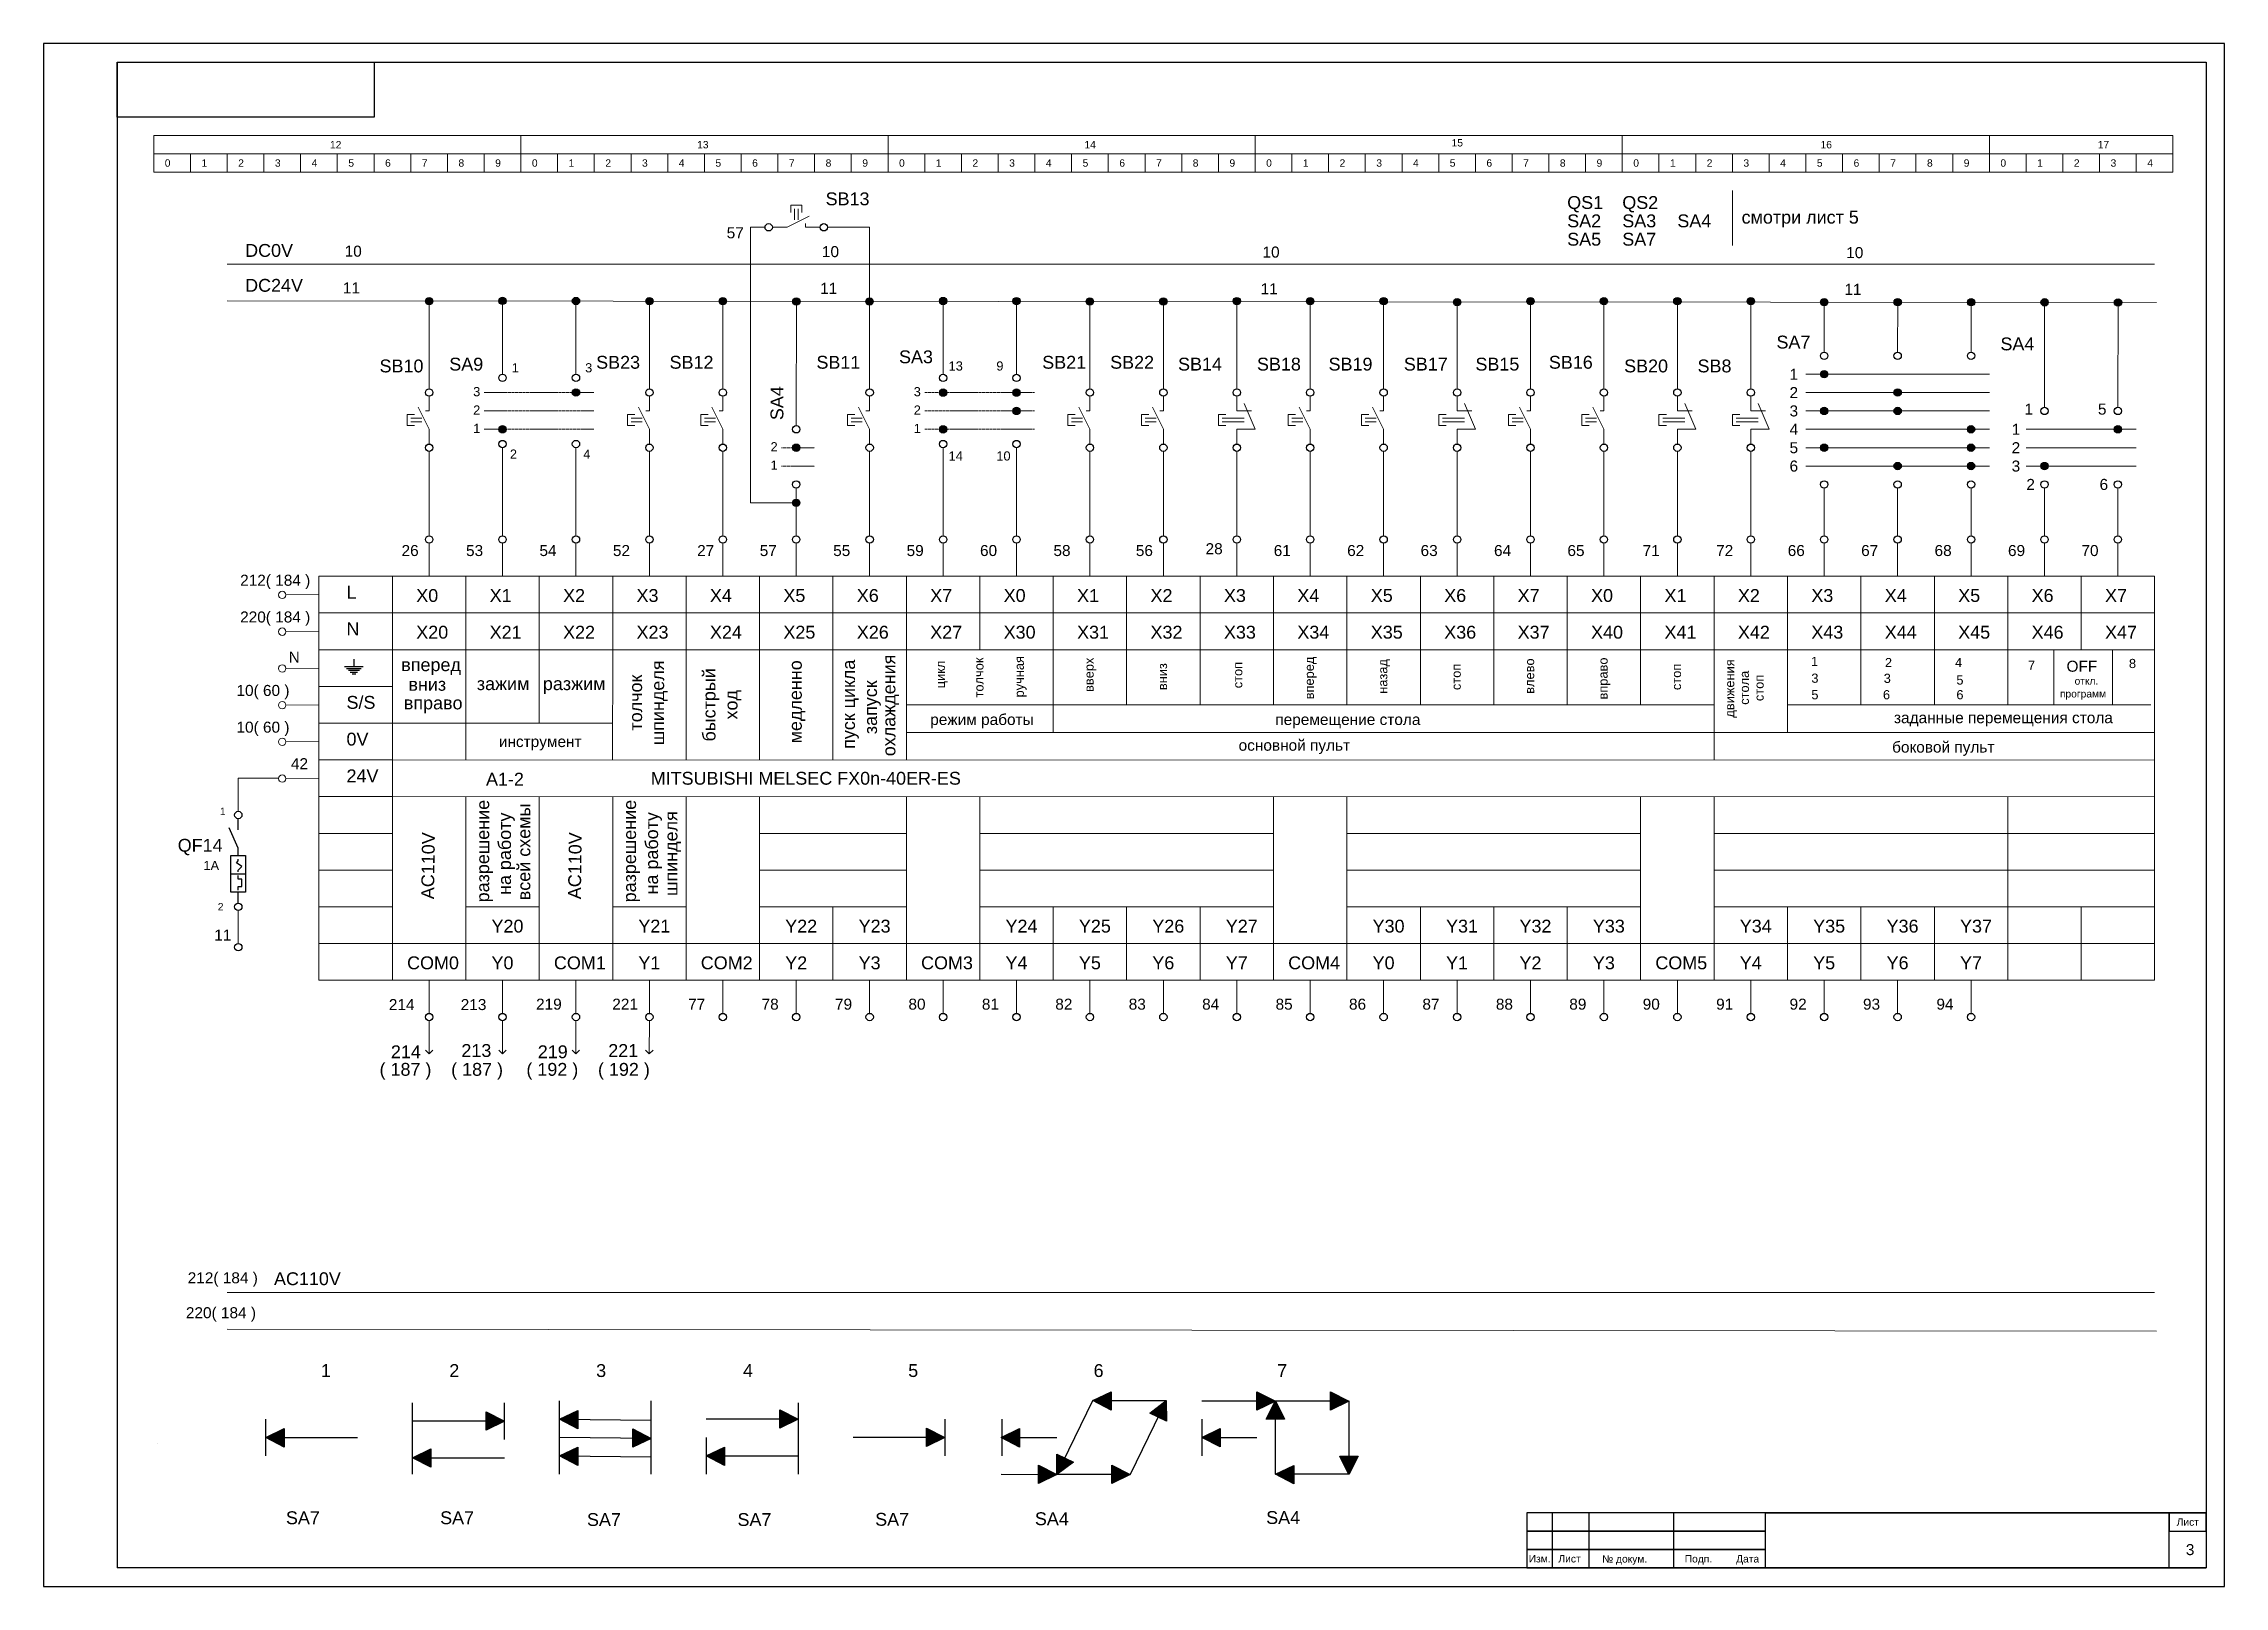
# Model space of a CAD drawing. Header units: millimetres. Extents: x 1900 to 5196, y 1354 to 2616.
# Drawn here: x 3250 to 3844, y 1880 to 2300 of the extents above; entities that cross this region are included whole.
import ezdxf

# ---------------------------------------------------------------- set-up
doc = ezdxf.new("R2010")
doc.units = ezdxf.units.MM
doc.linetypes.add('ACAD_ISO02W100', pattern=[15, 12, -3])
doc.layers.get('0').update_dxf_attribs({"lineweight": 20})
for name, color, linetype, lineweight in [('Маркировка', 7, 'Continuous', 25), ('Оформление', 7, 'Continuous', 30), ('Элементы', 7, 'Continuous', 25)]:
    doc.layers.add(name, color=color, linetype=linetype, lineweight=lineweight)
doc.styles.get("Standard").update_dxf_attribs({"font": 'arial.ttf'})

msp = doc.modelspace()

# ---------------------------------------------------------------- texts
at = {"layer": 'Маркировка'}
for s, height, p in [('12', 2, (3328, 2271.5)), ('13', 2, (3428, 2271.5)), ('14', 2, (3533.5, 2271.5)), ('15', 2, (3633.5, 2272)), ('16', 2, (3734, 2271.5)), ('17', 2, (3809.5, 2271.5)), ('0', 2, (3283, 2266.5)), ('1', 2, (3293, 2266.5)), ('2', 2, (3303, 2266.5)), ('3', 2, (3313, 2266.5)), ('4', 2, (3323, 2266.5)), ('5', 2, (3333, 2266.5)), ('6', 2, (3343, 2266.5)), ('7', 2, (3353, 2266.5)), ('8', 2, (3363, 2266.5)), ('9', 2, (3373, 2266.5)), ('0', 2, (3383, 2266.5)), ('1', 2, (3393, 2266.5)), ('2', 2, (3403, 2266.5)), ('3', 2, (3413, 2266.5)), ('4', 2, (3423, 2266.5)), ('5', 2, (3433, 2266.5)), ('6', 2, (3443, 2266.5)), ('7', 2, (3453, 2266.5)), ('8', 2, (3463, 2266.5)), ('9', 2, (3473, 2266.5)), ('0', 2, (3483, 2266.5)), ('1', 2, (3493, 2266.5)), ('2', 2, (3503, 2266.5)), ('3', 2, (3513, 2266.5)), ('4', 2, (3523, 2266.5)), ('5', 2, (3533, 2266.5)), ('6', 2, (3543, 2266.5)), ('7', 2, (3553, 2266.5)), ('8', 2, (3563, 2266.5)), ('9', 2, (3573, 2266.5)), ('0', 2, (3583, 2266.5)), ('1', 2, (3593, 2266.5)), ('2', 2, (3603, 2266.5)), ('3', 2, (3613, 2266.5)), ('4', 2, (3623, 2266.5)), ('5', 2, (3633, 2266.5)), ('6', 2, (3643, 2266.5)), ('7', 2, (3653, 2266.5)), ('8', 2, (3663, 2266.5)), ('9', 2, (3673, 2266.5)), ('0', 2, (3683, 2266.5)), ('1', 2, (3693, 2266.5)), ('2', 2, (3703, 2266.5)), ('3', 2, (3713, 2266.5)), ('4', 2, (3723, 2266.5)), ('5', 2, (3733, 2266.5)), ('6', 2, (3743, 2266.5)), ('7', 2, (3753, 2266.5)), ('8', 2, (3763, 2266.5)), ('9', 2, (3773, 2266.5)), ('0', 2, (3783, 2266.5)), ('1', 2, (3793, 2266.5)), ('2', 2, (3803, 2266.5)), ('3', 2, (3813, 2266.5)), ('4', 2, (3823, 2266.5)), ('SB13', 3.5, (3463, 2256)), ('QS1', 3.5, (3665, 2255)), ('QS2', 3.5, (3680, 2255)), ('SA2', 3.5, (3665, 2250)), ('SA3', 3.5, (3680, 2250)), ('SA4', 3.5, (3695, 2250)), ('смотри лист 5', 3.5, (3712.5, 2251)), ('DC0V', 3.5, (3304.89, 2241.95)), ('57', 3, (3436.06, 2247)), ('SA5', 3.5, (3665, 2245)), ('SA7', 3.5, (3680, 2245)), ('10', 3, (3332, 2242)), ('10', 3, (3462, 2241.88)), ('10', 3, (3582, 2241.76)), ('10', 3, (3741, 2241.61)), ('DC24V', 3.5, (3304.89, 2232.45)), ('11', 3, (3331.5, 2232)), ('11', 3, (3461.5, 2231.88)), ('11', 3, (3581.5, 2231.76)), ('11', 3, (3740.5, 2231.61)), ('SA3', 3.5, (3483, 2212.99)), ('SA7', 3.5, (3722, 2217)), ('SA4', 3.5, (3783, 2216.5)), ('SB10', 3.5, (3341.5, 2210.5)), ('SA9', 3.5, (3360.5, 2211)), ('1', 2.5, (3377.5, 2210.5)), ('3', 2.5, (3397.5, 2210.5)), ('SB23', 3.5, (3400.5, 2211.5)), ('SB12', 3.5, (3420.5, 2211.5)), ('SB11', 3.5, (3460.5, 2211.5)), ('13', 2.5, (3496.5, 2211)), ('9', 2.5, (3509.5, 2211)), ('SB21', 3.5, (3522, 2211.5)), ('SB22', 3.5, (3540.5, 2211.5)), ('SB14', 3.5, (3559, 2211)), ('SB18', 3.5, (3580.5, 2211)), ('SB19', 3.5, (3600, 2211)), ('SB17', 3.5, (3620.5, 2211)), ('SB15', 3.5, (3640, 2211)), ('SB16', 3.5, (3660, 2211.5)), ('SB20', 3.5, (3680.5, 2210.5)), ('SB8', 3.5, (3700.5, 2210.5)), ('1', 3, (3725.56, 2208.5)), ('3', 2.5, (3367, 2204)), ('3', 2.5, (3487, 2203.99)), ('3', 2.5, (3487, 2203.99)), ('2', 3, (3725.56, 2203.5)), ('2', 2.5, (3367, 2199)), ('2', 2.5, (3487, 2198.99)), ('2', 2.5, (3487, 2198.99)), ('3', 3, (3725.56, 2198.5)), ('1', 3, (3789.56, 2199)), ('5', 3, (3809.56, 2199)), ('1', 2.5, (3367, 2194)), ('1', 2.5, (3487, 2193.99)), ('1', 2.5, (3487, 2193.99)), ('4', 3, (3725.56, 2193.5)), ('1', 3, (3786.06, 2193.5)), ('2', 2.5, (3377, 2187)), ('4', 2.5, (3397, 2187)), ('2', 2.5, (3448, 2189)), ('1', 2.5, (3448, 2184)), ('14', 2.5, (3496.5, 2186.5)), ('10', 2.5, (3509.5, 2186.5)), ('5', 3, (3725.56, 2188.5)), ('6', 3, (3725.56, 2183.5)), ('3', 3, (3786.06, 2183.5)), ('2', 3, (3786.06, 2188.5)), ('2', 3, (3790.06, 2178.5)), ('6', 3, (3810, 2178.5)), ('26', 3, (3347.5, 2160.5)), ('53', 3, (3365.06, 2160.5)), ('54', 3, (3385.06, 2160.5)), ('52', 3, (3405.06, 2160.5)), ('27', 3, (3428, 2160.5)), ('57', 3, (3445.06, 2160.5)), ('55', 3, (3465.06, 2160.5)), ('59', 3, (3485.06, 2160.5)), ('60', 3, (3505.06, 2160.5)), ('58', 3, (3525.06, 2160.5)), ('56', 3, (3547.5, 2160.5)), ('28', 3, (3566.5, 2161)), ('61', 3, (3585.06, 2160.5)), ('62', 3, (3605.06, 2160.5)), ('63', 3, (3625.06, 2160.5)), ('64', 3, (3645.06, 2160.5)), ('65', 3, (3665.06, 2160.5)), ('71', 3, (3685.56, 2160.5)), ('72', 3, (3705.56, 2160.5)), ('66', 3, (3725.06, 2160.5)), ('67', 3, (3745.06, 2160.5)), ('68', 3, (3765.06, 2160.5)), ('69', 3, (3785.06, 2160.5)), ('70', 3, (3805.06, 2160.5)), ('212( 184 )', 3, (3303.53, 2152.41)), ('L', 3.5, (3332.5, 2148.91)), ('X0', 3.5, (3351.5, 2148.01)), ('X1', 3.5, (3371.5, 2148.01)), ('X2', 3.5, (3391.5, 2148.01)), ('X3', 3.5, (3411.5, 2148.01)), ('X4', 3.5, (3431.5, 2148.01)), ('X5', 3.5, (3451.5, 2148.01)), ('X6', 3.5, (3471.5, 2148.01)), ('X7', 3.5, (3491.5, 2148.01)), ('X0', 3.5, (3511.5, 2148.01)), ('X1', 3.5, (3531.5, 2148.01)), ('X2', 3.5, (3551.5, 2148.01)), ('X3', 3.5, (3571.5, 2148.01)), ('X4', 3.5, (3591.5, 2148.01)), ('X5', 3.5, (3611.5, 2148.01)), ('X6', 3.5, (3631.5, 2148.01)), ('X7', 3.5, (3651.5, 2148.01)), ('X0', 3.5, (3671.5, 2148.01)), ('X1', 3.5, (3691.5, 2148.01)), ('X2', 3.5, (3711.5, 2148.01)), ('X3', 3.5, (3731.5, 2148.01)), ('X4', 3.5, (3751.5, 2148.01)), ('X5', 3.5, (3771.5, 2148.01)), ('X6', 3.5, (3791.5, 2148.01)), ('X7', 3.5, (3811.5, 2148.01)), ('220( 184 )', 3, (3303.53, 2142.41)), ('N', 3.5, (3332.5, 2138.91)), ('X20', 3.5, (3351.5, 2138.01)), ('X21', 3.5, (3371.5, 2138.01)), ('X22', 3.5, (3391.5, 2138.01)), ('X23', 3.5, (3411.5, 2138.01)), ('X24', 3.5, (3431.5, 2138.01)), ('X25', 3.5, (3451.5, 2138.01)), ('X26', 3.5, (3471.5, 2138.01)), ('X27', 3.5, (3491.5, 2138.01)), ('X30', 3.5, (3511.5, 2138.01)), ('X31', 3.5, (3531.5, 2138.01)), ('X32', 3.5, (3551.5, 2138.01)), ('X33', 3.5, (3571.5, 2138.01)), ('X34', 3.5, (3591.5, 2138.01)), ('X35', 3.5, (3611.5, 2138.01)), ('X36', 3.5, (3631.5, 2138.01)), ('X37', 3.5, (3651.5, 2138.01)), ('X40', 3.5, (3671.5, 2138.01)), ('X41', 3.5, (3691.5, 2138.01)), ('X42', 3.5, (3711.5, 2138.01)), ('X43', 3.5, (3731.5, 2138.01)), ('X44', 3.5, (3751.5, 2138.01)), ('X45', 3.5, (3771.5, 2138.01)), ('X46', 3.5, (3791.5, 2138.01)), ('X47', 3.5, (3811.5, 2138.01)), ('N', 3, (3316.74, 2131.49)), ('1', 2.5, (3731.39, 2130.55)), ('2', 2.5, (3751.54, 2130.25)), ('4', 2.5, (3770.63, 2130.25)), ('8', 2.5, (3818, 2130)), ('вперед', 3.5, (3347.41, 2129.17)), ('вниз', 3.5, (3349.37, 2123.83)), ('зажим', 3.5, (3368, 2124)), ('разжим', 3.5, (3386, 2124)), ('3', 2.5, (3731.5, 2126)), ('3', 2.5, (3751.21, 2125.96)), ('5', 2.5, (3771, 2125.5)), ('7', 2.5, (3790.5, 2129.5)), ('OFF', 3, (3801, 2129)), ('откл.', 2, (3803.2, 2125.5)), ('10( 60 )', 3, (3302.53, 2122.41)), ('S/S', 3.5, (3332.5, 2118.91)), ('вправо', 3.5, (3348.11, 2118.76)), ('5', 2.5, (3731.5, 2121.5)), ('6', 2.5, (3751, 2121.5)), ('6', 2.5, (3771, 2121.5)), ('программ', 2, (3799.2, 2122)), ('10( 60 )', 3, (3302.53, 2112.41)), ('режим работы', 3, (3491.5, 2114.5)), ('перемещение стола', 3, (3585.5, 2114.5)), ('заданные перемещения стола', 3, (3754, 2115)), ('0V', 3.5, (3332.5, 2108.91)), ('инструмент', 3, (3374, 2108.5)), ('основной пульт', 3, (3575.5, 2107.5)), ('боковой пульт', 3, (3753.5, 2107)), ('42', 3, (3317.36, 2102.47)), ('24V', 3.5, (3332.5, 2098.91)), ('A1-2', 3.5, (3370.5, 2098.01)), ('MITSUBISHI MELSEC FX0n-40ER-ES', 3.5, (3415.36, 2098.25)), ('1', 2, (3298.03, 2090)), ('QF14', 3.5, (3286.53, 2080)), ('1A', 2.5, (3293.53, 2075)), ('2', 2, (3297.44, 2064.02)), ('Y20', 3.5, (3372, 2058)), ('Y21', 3.5, (3412, 2058)), ('Y22', 3.5, (3452, 2058)), ('Y23', 3.5, (3472, 2058)), ('Y24', 3.5, (3512, 2058)), ('Y25', 3.5, (3532, 2058)), ('Y26', 3.5, (3552, 2058)), ('Y27', 3.5, (3572, 2058)), ('Y30', 3.5, (3612, 2058)), ('Y31', 3.5, (3632, 2058)), ('Y32', 3.5, (3652, 2058)), ('Y33', 3.5, (3672, 2058)), ('Y34', 3.5, (3712, 2058)), ('Y35', 3.5, (3732, 2058)), ('Y36', 3.5, (3752, 2058)), ('Y37', 3.5, (3772, 2058)), ('11', 3, (3296.49, 2055.82)), ('COM0', 3.5, (3349, 2048)), ('Y0', 3.5, (3372, 2048)), ('COM1', 3.5, (3389, 2048)), ('Y1', 3.5, (3412, 2048)), ('COM2', 3.5, (3429, 2048)), ('Y2', 3.5, (3452, 2048)), ('Y3', 3.5, (3472, 2048)), ('COM3', 3.5, (3489, 2048)), ('Y4', 3.5, (3512, 2048)), ('Y5', 3.5, (3532, 2048)), ('Y6', 3.5, (3552, 2048)), ('Y7', 3.5, (3572, 2048)), ('COM4', 3.5, (3589, 2048)), ('Y0', 3.5, (3612, 2048)), ('Y1', 3.5, (3632, 2048)), ('Y2', 3.5, (3652, 2048)), ('Y3', 3.5, (3672, 2048)), ('COM5', 3.5, (3689, 2048)), ('Y4', 3.5, (3712, 2048)), ('Y5', 3.5, (3732, 2048)), ('Y6', 3.5, (3752, 2048)), ('Y7', 3.5, (3772, 2048)), ('214', 3, (3344.03, 2036.88)), ('213', 3, (3363.61, 2036.89)), ('219', 3, (3384.13, 2037)), ('221', 3, (3404.89, 2037)), ('77', 3, (3425.56, 2037)), ('78', 3, (3445.56, 2037)), ('79', 3, (3465.56, 2037)), ('80', 3, (3485.56, 2037)), ('81', 3, (3505.56, 2037)), ('82', 3, (3525.56, 2037)), ('83', 3, (3545.56, 2037)), ('84', 3, (3565.56, 2037)), ('85', 3, (3585.56, 2037)), ('86', 3, (3605.56, 2037)), ('87', 3, (3625.56, 2037)), ('88', 3, (3645.56, 2037)), ('89', 3, (3665.56, 2037)), ('90', 3, (3685.56, 2037)), ('91', 3, (3705.56, 2037)), ('92', 3, (3725.56, 2037)), ('93', 3, (3745.56, 2037)), ('94', 3, (3765.56, 2037)), ('214', 3.5, (3344.6, 2023.79)), ('213', 3.5, (3363.8, 2024.13)), ('219', 3.5, (3384.6, 2023.79)), ('221', 3.5, (3403.8, 2024.13)), ('( 187 )', 3.5, (3341.5, 2019)), ('( 187 )', 3.5, (3361, 2019)), ('( 192 )', 3.5, (3381.5, 2019)), ('( 192 )', 3.5, (3401, 2019)), ('212( 184 )', 3, (3289.25, 1962.5)), ('AC110V', 3.5, (3312.75, 1962)), ('220( 184 )', 3, (3288.75, 1953)), ('1', 3.5, (3325.5, 1937)), ('2', 3.5, (3360.5, 1937)), ('3', 3.5, (3400.5, 1937)), ('4', 3.5, (3440.5, 1937)), ('5', 3.5, (3485.5, 1937)), ('6', 3.5, (3536, 1937)), ('7', 3.5, (3586, 1937)), ('SA7', 3.5, (3316, 1896.93)), ('SA7', 3.5, (3358, 1896.93)), ('SA7', 3.5, (3398, 1896.44)), ('SA7', 3.5, (3439, 1896.44)), ('SA7', 3.5, (3476.5, 1896.5)), ('SA4', 3.5, (3520, 1896.66)), ('SA4', 3.5, (3583, 1896.99))]:
    msp.add_text(s, height=height, dxfattribs=at).set_placement(p)
for s, height, rotation, p in [('SA4', 3.5, 90, (3451.5, 2197.5)), ('охлаждения', 3.5, 90, (3482, 2106)), ('толчок', 2.5, 90, (3506, 2122)), ('ручная', 2.5, 90, (3517, 2122)), ('вверх', 2.5, 90, (3536, 2123.5)), ('вперед', 2.5, 90, (3596, 2121.5)), ('влево', 2.5, 90, (3656, 2123)), ('вправо', 2.5, 90, (3676, 2121.45)), ('толчок', 3.5, 90, (3413, 2113)), ('шпинделя', 3.5, 90, (3419, 2109)), ('быстрый', 3.5, 90, (3433, 2110)), ('медленнo', 3.5, 90, (3456.5, 2109.5)), ('пуск цикла', 3.5, 90, (3471, 2108)), ('запуск', 3.5, 90, (3477, 2112)), ('цикл', 2.5, 90, (3495.5, 2124.5)), ('вниз', 2.5, 90, (3556, 2124)), ('стоп', 2.5, 90, (3576.5, 2124.5)), ('назад', 2.5, 90, (3616, 2123)), ('стоп', 2.5, 90, (3636, 2124)), ('стоп', 2.5, 90, (3696, 2124)), ('движения', 2.5, 90, (3710.5, 2116.5)), ('стола', 2.5, 90, (3714.5, 2120)), ('стоп', 2.5, 90, (3718.5, 2121)), ('ход', 3.5, 90, (3439, 2116)), ('разрешение', 3.5, 90, (3371.36, 2066.22)), ('всей схемы', 3.5, 90, (3382.57, 2066.79)), ('разрешение', 3.5, 90, (3411.36, 2066.22)), ('AC110V', 3.5, 89.23528, (3356.34, 2067.06)), ('на работу', 3.5, 90, (3377.3, 2068.23)), ('AC110V', 3.5, 89.23528, (3396.34, 2067.06)), ('на работу', 3.5, 90, (3417.36, 2068.36)), ('шпинделя', 3.5, 90, (3422.64, 2067.95))]:
    msp.add_text(s, height=height, rotation=rotation, dxfattribs=at).set_placement(p)
at = {"layer": 'Оформление'}
for s, height, p in [('Лист', 2, (3831, 1896.5)), ('3', 3, (3833.5, 1888.5)), ('Изм.', 2, (3654.5, 1886.52)), ('Лист', 2, (3662.6, 1886.51)), ('№ докум.', 2, (3674.52, 1886.49)), ('Подп.', 2, (3697, 1886.5)), ('Дата', 2, (3711, 1886.5))]:
    msp.add_text(s, height=height, dxfattribs=at).set_placement(p)

# ---------------------------------------------------------------- hatches: boundary and pattern name
h = msp.add_hatch(color=256)
h.dxf.hatch_style = 1
h.set_gradient(color1=(255, 255, 255), one_color=1, tint=1)
h.paths.add_polyline_path([(3356, 2229.89, 1), (3354, 2229.89, 1)])
h = msp.add_hatch(color=256)
h.dxf.hatch_style = 1
h.set_gradient(color1=(255, 255, 255), one_color=1, tint=1)
h.paths.add_polyline_path([(3376, 2229.95, 1), (3374, 2229.95, 1)])
h = msp.add_hatch(color=256)
h.dxf.hatch_style = 1
h.set_gradient(color1=(255, 255, 255), one_color=1, tint=1)
h.paths.add_polyline_path([(3396, 2229.93, 1), (3394, 2229.93, 1)])
h = msp.add_hatch(color=256)
h.dxf.hatch_style = 1
h.set_gradient(color1=(255, 255, 255), one_color=1, tint=1)
h.paths.add_polyline_path([(3416, 2229.89, 1), (3414, 2229.89, 1)])
h = msp.add_hatch(color=256)
h.dxf.hatch_style = 1
h.set_gradient(color1=(255, 255, 255), one_color=1, tint=1)
h.paths.add_polyline_path([(3436, 2229.89, 1), (3434, 2229.89, 1)])
h = msp.add_hatch(color=256)
h.dxf.hatch_style = 1
h.set_gradient(color1=(255, 255, 255), one_color=1, tint=1)
h.paths.add_polyline_path([(3456.03, 2229.8, 1), (3454.03, 2229.8, 1)])
h = msp.add_hatch(color=256)
h.dxf.hatch_style = 1
h.set_gradient(color1=(255, 255, 255), one_color=1, tint=1)
h.paths.add_polyline_path([(3475.98, 2229.78, 1), (3473.98, 2229.78, 1)])
h = msp.add_hatch(color=256)
h.dxf.hatch_style = 1
h.set_gradient(color1=(255, 255, 255), one_color=1, tint=1)
h.paths.add_polyline_path([(3496, 2229.93, 1), (3494, 2229.93, 1)])
h = msp.add_hatch(color=256)
h.dxf.hatch_style = 1
h.set_gradient(color1=(255, 255, 255), one_color=1, tint=1)
h.paths.add_polyline_path([(3516, 2229.92, 1), (3514, 2229.92, 1)])
h = msp.add_hatch(color=256)
h.dxf.hatch_style = 1
h.set_gradient(color1=(255, 255, 255), one_color=1, tint=1)
h.paths.add_polyline_path([(3535.98, 2229.78, 1), (3533.98, 2229.78, 1)])
h = msp.add_hatch(color=256)
h.dxf.hatch_style = 1
h.set_gradient(color1=(255, 255, 255), one_color=1, tint=1)
h.paths.add_polyline_path([(3555.98, 2229.78, 1), (3553.98, 2229.78, 1)])
h = msp.add_hatch(color=256)
h.dxf.hatch_style = 1
h.set_gradient(color1=(255, 255, 255), one_color=1, tint=1)
h.paths.add_polyline_path([(3576.02, 2229.91, 1), (3574.02, 2229.91, 1)])
h = msp.add_hatch(color=256)
h.dxf.hatch_style = 1
h.set_gradient(color1=(255, 255, 255), one_color=1, tint=1)
h.paths.add_polyline_path([(3596, 2229.89, 1), (3594, 2229.89, 1)])
h = msp.add_hatch(color=256)
h.dxf.hatch_style = 1
h.set_gradient(color1=(255, 255, 255), one_color=1, tint=1)
h.paths.add_polyline_path([(3616, 2229.89, 1), (3614, 2229.89, 1)])
h = msp.add_hatch(color=256)
h.dxf.hatch_style = 1
h.set_gradient(color1=(255, 255, 255), one_color=1, tint=1)
h.paths.add_polyline_path([(3636, 2229.62, 1), (3634, 2229.62, 1)])
h = msp.add_hatch(color=256)
h.dxf.hatch_style = 1
h.set_gradient(color1=(255, 255, 255), one_color=1, tint=1)
h.paths.add_polyline_path([(3656, 2229.89, 1), (3654, 2229.89, 1)])
h = msp.add_hatch(color=256)
h.dxf.hatch_style = 1
h.set_gradient(color1=(255, 255, 255), one_color=1, tint=1)
h.paths.add_polyline_path([(3676, 2229.89, 1), (3674, 2229.89, 1)])
h = msp.add_hatch(color=256)
h.dxf.hatch_style = 1
h.set_gradient(color1=(255, 255, 255), one_color=1, tint=1)
h.paths.add_polyline_path([(3696, 2229.89, 1), (3694, 2229.89, 1)])
h = msp.add_hatch(color=256)
h.dxf.hatch_style = 1
h.set_gradient(color1=(255, 255, 255), one_color=1, tint=1)
h.paths.add_polyline_path([(3716, 2229.89, 1), (3714, 2229.89, 1)])
h = msp.add_hatch(color=256)
h.dxf.hatch_style = 1
h.set_gradient(color1=(255, 255, 255), one_color=1, tint=1)
h.paths.add_polyline_path([(3736.01, 2229.62, 1), (3734.01, 2229.62, 1)])
h = msp.add_hatch(color=256)
h.dxf.hatch_style = 1
h.set_gradient(color1=(255, 255, 255), one_color=1, tint=1)
h.paths.add_polyline_path([(3756.01, 2229.61, 1), (3754.01, 2229.61, 1)])
h = msp.add_hatch(color=256)
h.dxf.hatch_style = 1
h.set_gradient(color1=(255, 255, 255), one_color=1, tint=1)
h.paths.add_polyline_path([(3776.01, 2229.59, 1), (3774.01, 2229.59, 1)])
h = msp.add_hatch(color=256)
h.dxf.hatch_style = 1
h.set_gradient(color1=(255, 255, 255), one_color=1, tint=1)
h.paths.add_polyline_path([(3796.03, 2229.57, 1), (3794.03, 2229.57, 1)])
h = msp.add_hatch(color=256)
h.dxf.hatch_style = 1
h.set_gradient(color1=(255, 255, 255), one_color=1, tint=1)
h.paths.add_polyline_path([(3816.03, 2229.55, 1), (3814.03, 2229.55, 1)])
h = msp.add_hatch(color=256)
h.dxf.hatch_style = 1
h.set_gradient(color1=(255, 255, 255), one_color=1, tint=1)
h.paths.add_polyline_path([(3736, 2210, 1), (3734, 2210, 1)])
h = msp.add_hatch(color=256)
h.dxf.hatch_style = 1
h.set_gradient(color1=(255, 255, 255), one_color=1, tint=1)
h.paths.add_polyline_path([(3396, 2205, 1), (3394, 2205, 1)])
h = msp.add_hatch(color=256)
h.dxf.hatch_style = 1
h.set_gradient(color1=(255, 255, 255), one_color=1, tint=1)
h.paths.add_polyline_path([(3496, 2204.99, 1), (3494, 2204.99, 1)])
h = msp.add_hatch(color=256)
h.dxf.hatch_style = 1
h.set_gradient(color1=(255, 255, 255), one_color=1, tint=1)
h.paths.add_polyline_path([(3496, 2204.99, 1), (3494, 2204.99, 1)])
h = msp.add_hatch(color=256)
h.dxf.hatch_style = 1
h.set_gradient(color1=(255, 255, 255), one_color=1, tint=1)
h.paths.add_polyline_path([(3516, 2204.99, 1), (3514, 2204.99, 1)])
h = msp.add_hatch(color=256)
h.dxf.hatch_style = 1
h.set_gradient(color1=(255, 255, 255), one_color=1, tint=1)
h.paths.add_polyline_path([(3516, 2204.99, 1), (3514, 2204.99, 1)])
h = msp.add_hatch(color=256)
h.dxf.hatch_style = 1
h.set_gradient(color1=(255, 255, 255), one_color=1, tint=1)
h.paths.add_polyline_path([(3756, 2205, 1), (3754, 2205, 1)])
h = msp.add_hatch(color=256)
h.dxf.hatch_style = 1
h.set_gradient(color1=(255, 255, 255), one_color=1, tint=1)
h.paths.add_polyline_path([(3516, 2199.99, 1), (3514, 2199.99, 1)])
h = msp.add_hatch(color=256)
h.dxf.hatch_style = 1
h.set_gradient(color1=(255, 255, 255), one_color=1, tint=1)
h.paths.add_polyline_path([(3516, 2199.99, 1), (3514, 2199.99, 1)])
h = msp.add_hatch(color=256)
h.dxf.hatch_style = 1
h.set_gradient(color1=(255, 255, 255), one_color=1, tint=1)
h.paths.add_polyline_path([(3736, 2200, 1), (3734, 2200, 1)])
h = msp.add_hatch(color=256)
h.dxf.hatch_style = 1
h.set_gradient(color1=(255, 255, 255), one_color=1, tint=1)
h.paths.add_polyline_path([(3756, 2200, 1), (3754, 2200, 1)])
h = msp.add_hatch(color=256)
h.dxf.hatch_style = 1
h.set_gradient(color1=(255, 255, 255), one_color=1, tint=1)
h.paths.add_polyline_path([(3376, 2195, 1), (3374, 2195, 1)])
h = msp.add_hatch(color=256)
h.dxf.hatch_style = 1
h.set_gradient(color1=(255, 255, 255), one_color=1, tint=1)
h.paths.add_polyline_path([(3496, 2194.99, 1), (3494, 2194.99, 1)])
h = msp.add_hatch(color=256)
h.dxf.hatch_style = 1
h.set_gradient(color1=(255, 255, 255), one_color=1, tint=1)
h.paths.add_polyline_path([(3496, 2194.99, 1), (3494, 2194.99, 1)])
h = msp.add_hatch(color=256)
h.dxf.hatch_style = 1
h.set_gradient(color1=(255, 255, 255), one_color=1, tint=1)
h.paths.add_polyline_path([(3776, 2195, 1), (3774, 2195, 1)])
h = msp.add_hatch(color=256)
h.dxf.hatch_style = 1
h.set_gradient(color1=(255, 255, 255), one_color=1, tint=1)
h.paths.add_polyline_path([(3816, 2195, 1), (3814, 2195, 1)])
h = msp.add_hatch(color=256)
h.dxf.hatch_style = 1
h.set_gradient(color1=(255, 255, 255), one_color=1, tint=1)
h.paths.add_polyline_path([(3456, 2190, 1), (3454, 2190, 1)])
h = msp.add_hatch(color=256)
h.dxf.hatch_style = 1
h.set_gradient(color1=(255, 255, 255), one_color=1, tint=1)
h.paths.add_polyline_path([(3736, 2190, 1), (3734, 2190, 1)])
h = msp.add_hatch(color=256)
h.dxf.hatch_style = 1
h.set_gradient(color1=(255, 255, 255), one_color=1, tint=1)
h.paths.add_polyline_path([(3756, 2185, 1), (3754, 2185, 1)])
h = msp.add_hatch(color=256)
h.dxf.hatch_style = 1
h.set_gradient(color1=(255, 255, 255), one_color=1, tint=1)
h.paths.add_polyline_path([(3776, 2190, 1), (3774, 2190, 1)])
h = msp.add_hatch(color=256)
h.dxf.hatch_style = 1
h.set_gradient(color1=(255, 255, 255), one_color=1, tint=1)
h.paths.add_polyline_path([(3776, 2185, 1), (3774, 2185, 1)])
h = msp.add_hatch(color=256)
h.dxf.hatch_style = 1
h.set_gradient(color1=(255, 255, 255), one_color=1, tint=1)
h.paths.add_polyline_path([(3796, 2185, 1), (3794, 2185, 1)])
h = msp.add_hatch(color=256)
h.dxf.hatch_style = 1
h.set_gradient(color1=(255, 255, 255), one_color=1, tint=1)
h.paths.add_polyline_path([(3456, 2175, 1), (3454, 2175, 1)])
at = {"lineweight": 25, "true_color": 0xffffff}
h = msp.add_hatch(color=7, dxfattribs=at)
h.dxf.hatch_style = 1
h.paths.add_polyline_path([(3540.8, 1933), (3535.8, 1930.56), (3540.8, 1930.55)])
h.paths.add_polyline_path([(3540.8, 1930.55), (3535.8, 1930.56), (3540.8, 1928)])
h = msp.add_hatch(color=7, dxfattribs=at)
h.dxf.hatch_style = 1
h.paths.add_polyline_path([(3555.87, 1925), (3555.8, 1930.56), (3553.66, 1926.05)])
h.paths.add_polyline_path([(3553.66, 1926.05), (3555.8, 1930.56), (3551.35, 1927.14)])
h = msp.add_hatch(color=7, dxfattribs=at)
h.dxf.hatch_style = 1
h.paths.add_polyline_path([(3580.5, 1928), (3585.5, 1930.44), (3580.5, 1930.45)])
h.paths.add_polyline_path([(3580.5, 1930.45), (3585.5, 1930.44), (3580.5, 1933)])
h = msp.add_hatch(color=7, dxfattribs=at)
h.dxf.hatch_style = 1
h.paths.add_polyline_path([(3588, 1925.5), (3585.56, 1930.5), (3585.55, 1925.5)])
h.paths.add_polyline_path([(3585.55, 1925.5), (3585.56, 1930.5), (3583, 1925.5)])
h = msp.add_hatch(color=7, dxfattribs=at)
h.dxf.hatch_style = 1
h.paths.add_polyline_path([(3600.5, 1928), (3605.5, 1930.44), (3600.5, 1930.45)])
h.paths.add_polyline_path([(3600.5, 1930.45), (3605.5, 1930.44), (3600.5, 1933)])
h = msp.add_hatch(color=7, dxfattribs=at)
h.dxf.hatch_style = 1
h.paths.add_polyline_path([(3370.5, 1922.56), (3375.5, 1925), (3370.5, 1925.01)])
h.paths.add_polyline_path([(3370.5, 1925.01), (3375.5, 1925), (3370.5, 1927.56)])
h = msp.add_hatch(color=7, dxfattribs=at)
h.dxf.hatch_style = 1
h.paths.add_polyline_path([(3395.52, 1927.89), (3390.5, 1925.5), (3395.5, 1925.44)])
h.paths.add_polyline_path([(3395.5, 1925.44), (3390.5, 1925.5), (3395.47, 1922.89)])
h = msp.add_hatch(color=7, dxfattribs=at)
h.dxf.hatch_style = 1
h.paths.add_polyline_path([(3450.5, 1923.06), (3455.5, 1925.5), (3450.5, 1925.51)])
h.paths.add_polyline_path([(3450.5, 1925.51), (3455.5, 1925.5), (3450.5, 1928.06)])
h = msp.add_hatch(color=7, dxfattribs=at)
h.dxf.hatch_style = 1
h.paths.add_polyline_path([(3315.5, 1922.94), (3310.5, 1920.5), (3315.5, 1920.49)])
h.paths.add_polyline_path([(3315.5, 1920.49), (3310.5, 1920.5), (3315.5, 1917.94)])
h = msp.add_hatch(color=7, dxfattribs=at)
h.dxf.hatch_style = 1
h.paths.add_polyline_path([(3410.47, 1917.86), (3415.5, 1920.25), (3410.5, 1920.31)])
h.paths.add_polyline_path([(3410.5, 1920.31), (3415.5, 1920.25), (3410.52, 1922.86)])
h = msp.add_hatch(color=7, dxfattribs=at)
h.dxf.hatch_style = 1
h.paths.add_polyline_path([(3490.5, 1918.06), (3495.5, 1920.5), (3490.5, 1920.51)])
h.paths.add_polyline_path([(3490.5, 1920.51), (3495.5, 1920.5), (3490.5, 1923.06)])
h = msp.add_hatch(color=7, dxfattribs=at)
h.dxf.hatch_style = 1
h.paths.add_polyline_path([(3515.83, 1922.94), (3510.8, 1920.56), (3515.8, 1920.49)])
h.paths.add_polyline_path([(3515.8, 1920.49), (3510.8, 1920.56), (3515.77, 1917.94)])
h = msp.add_hatch(color=7, dxfattribs=at)
h.dxf.hatch_style = 1
h.paths.add_polyline_path([(3570.5, 1923), (3565.5, 1920.56), (3570.5, 1920.55)])
h.paths.add_polyline_path([(3570.5, 1920.55), (3565.5, 1920.56), (3570.5, 1918)])
h = msp.add_hatch(color=7, dxfattribs=at)
h.dxf.hatch_style = 1
h.paths.add_polyline_path([(3355.5, 1917.44), (3350.5, 1915), (3355.5, 1914.99)])
h.paths.add_polyline_path([(3355.5, 1914.99), (3350.5, 1915), (3355.5, 1912.44)])
h = msp.add_hatch(color=7, dxfattribs=at)
h.dxf.hatch_style = 1
h.paths.add_polyline_path([(3395.52, 1917.89), (3390.5, 1915.5), (3395.5, 1915.44)])
h.paths.add_polyline_path([(3395.5, 1915.44), (3390.5, 1915.5), (3395.47, 1912.89)])
h = msp.add_hatch(color=7, dxfattribs=at)
h.dxf.hatch_style = 1
h.paths.add_polyline_path([(3435.5, 1917.94), (3430.5, 1915.5), (3435.5, 1915.49)])
h.paths.add_polyline_path([(3435.5, 1915.49), (3430.5, 1915.5), (3435.5, 1912.94)])
h = msp.add_hatch(color=7, dxfattribs=at)
h.dxf.hatch_style = 1
h.paths.add_polyline_path([(3521, 1908.03), (3526, 1910.47), (3521, 1910.48)])
h.paths.add_polyline_path([(3521, 1910.48), (3526, 1910.47), (3521, 1913.03)])
h = msp.add_hatch(color=7, dxfattribs=at)
h.dxf.hatch_style = 1
h.paths.add_polyline_path([(3526, 1916.03), (3526, 1910.47), (3528.2, 1914.96)])
h.paths.add_polyline_path([(3528.2, 1914.96), (3526, 1910.47), (3530.5, 1913.84)])
h = msp.add_hatch(color=7, dxfattribs=at)
h.dxf.hatch_style = 1
h.paths.add_polyline_path([(3541, 1908.03), (3546, 1910.47), (3541, 1910.48)])
h.paths.add_polyline_path([(3541, 1910.48), (3546, 1910.47), (3541, 1913.03)])
h = msp.add_hatch(color=7, dxfattribs=at)
h.dxf.hatch_style = 1
h.paths.add_polyline_path([(3590.5, 1912.94), (3585.5, 1910.5), (3590.5, 1910.49)])
h.paths.add_polyline_path([(3590.5, 1910.49), (3585.5, 1910.5), (3590.5, 1907.94)])
h = msp.add_hatch(color=7, dxfattribs=at)
h.dxf.hatch_style = 1
h.paths.add_polyline_path([(3603.06, 1915.44), (3605.5, 1910.44), (3605.51, 1915.44)])
h.paths.add_polyline_path([(3605.51, 1915.44), (3605.5, 1910.44), (3608.06, 1915.44)])

# ---------------------------------------------------------------- linework, layer by layer
for p, q in [((3710, 2260), (3710, 2245)), ((3452.5, 2250), (3458.5, 2253)), ((3456.5, 2256), (3453.5, 2256)), ((3453.5, 2256), (3453.5, 2254)), ((3454.5, 2255), (3454.5, 2252)), ((3455.5, 2255), (3455.5, 2252)), ((3456.5, 2254), (3456.5, 2256)), ((3442.5, 2175), (3442.5, 2250)), ((3442.5, 2250), (3446.5, 2250)), ((3448.5, 2250), (3452.5, 2250)), ((3457.5, 2251), (3457.5, 2250)), ((3457.5, 2250), (3461.5, 2250)), ((3463.5, 2250), (3475, 2249.99)), ((3475, 2250), (3474.98, 2229.78)), ((3300, 2240), (3825, 2240)), ((3300, 2230), (3825.5, 2229.5)), ((3355, 2206), (3355, 2229.89)), ((3375, 2210), (3375, 2229.95)), ((3395, 2210), (3395, 2229.93)), ((3415, 2206), (3415, 2229.89)), ((3435, 2206), (3435, 2229.89)), ((3455, 2196), (3455.03, 2229.8)), ((3475, 2206), (3475, 2229.89)), ((3495, 2209.99), (3495, 2229.93)), ((3515, 2209.99), (3515, 2229.92)), ((3535, 2206), (3535, 2229.89)), ((3555, 2206), (3555, 2229.89)), ((3575, 2206), (3575.02, 2229.74)), ((3595, 2206), (3595, 2229.89)), ((3615, 2206), (3615, 2229.89)), ((3635, 2206), (3635, 2230)), ((3655, 2206), (3655, 2229.89)), ((3675, 2206), (3675, 2229.89)), ((3695, 2206), (3695, 2229.89)), ((3715, 2206), (3715, 2229.89)), ((3735, 2216), (3735.01, 2229.62)), ((3755, 2216), (3755.01, 2229.62)), ((3775, 2216), (3775.01, 2229.62)), ((3795, 2201), (3795.03, 2229.57)), ((3815, 2201), (3815.03, 2229.55)), ((3730, 2210), (3780, 2210)), ((3355, 2200), (3355, 2204)), ((3415, 2200), (3415, 2204)), ((3435, 2200), (3435, 2204)), ((3475, 2200), (3475, 2204)), ((3535, 2200), (3535, 2204)), ((3555, 2200), (3555, 2204)), ((3575, 2204), (3575, 2200)), ((3595, 2200), (3595, 2204)), ((3615, 2200), (3615, 2204)), ((3635, 2204), (3635, 2200)), ((3635, 2204), (3635, 2201)), ((3655, 2200), (3655, 2204)), ((3675, 2200), (3675, 2204)), ((3695, 2204), (3695, 2200)), ((3695, 2204), (3695, 2201)), ((3715, 2204), (3715, 2200)), ((3715, 2204), (3715, 2201)), ((3730, 2205), (3780, 2205)), ((3351, 2199), (3349, 2199)), ((3349, 2199), (3349, 2196)), ((3350, 2198), (3353, 2198)), ((3355, 2195), (3352, 2201)), ((3354, 2200), (3355, 2200)), ((3411, 2199), (3409, 2199)), ((3409, 2199), (3409, 2196)), ((3410, 2198), (3413, 2198)), ((3415, 2195), (3412, 2201)), ((3414, 2200), (3415, 2200)), ((3431, 2199), (3429, 2199)), ((3429, 2199), (3429, 2196)), ((3430, 2198), (3433, 2198)), ((3435, 2195), (3432, 2201)), ((3434, 2200), (3435, 2200)), ((3471, 2199), (3469, 2199)), ((3469, 2199), (3469, 2196)), ((3470, 2198), (3473, 2198)), ((3475, 2195), (3472, 2201)), ((3474, 2200), (3475, 2200)), ((3531, 2199), (3529, 2199)), ((3529, 2199), (3529, 2196)), ((3530, 2198), (3533, 2198)), ((3535, 2195), (3532, 2201)), ((3534, 2200), (3535, 2200)), ((3551, 2199), (3549, 2199)), ((3549, 2199), (3549, 2196)), ((3550, 2198), (3553, 2198)), ((3555, 2195), (3552, 2201)), ((3554, 2200), (3555, 2200)), ((3572, 2199), (3570, 2199)), ((3570, 2199), (3570, 2196)), ((3571, 2198), (3577, 2198)), ((3575, 2200), (3579, 2200)), ((3580, 2195), (3577, 2202)), ((3591, 2199), (3589, 2199)), ((3589, 2199), (3589, 2196)), ((3590, 2198), (3593, 2198)), ((3595, 2195), (3592, 2201)), ((3594, 2200), (3595, 2200)), ((3611, 2199), (3609, 2199)), ((3609, 2199), (3609, 2196)), ((3610, 2198), (3613, 2198)), ((3615, 2195), (3612, 2201)), ((3614, 2200), (3615, 2200)), ((3632, 2199), (3630, 2199)), ((3630, 2199), (3630, 2196)), ((3631, 2198), (3637, 2198)), ((3635, 2203), (3635, 2200)), ((3635, 2200), (3639, 2200)), ((3640, 2195), (3637, 2202)), ((3651, 2199), (3649, 2199)), ((3649, 2199), (3649, 2196)), ((3650, 2198), (3653, 2198)), ((3655, 2195), (3652, 2201)), ((3654, 2200), (3655, 2200)), ((3671, 2199), (3669, 2199)), ((3669, 2199), (3669, 2196)), ((3670, 2198), (3673, 2198)), ((3675, 2195), (3672, 2201)), ((3674, 2200), (3675, 2200)), ((3692, 2199), (3690, 2199)), ((3690, 2199), (3690, 2196)), ((3691, 2198), (3697, 2198)), ((3695, 2200), (3699, 2200)), ((3700, 2195), (3697, 2202)), ((3712, 2199), (3710, 2199)), ((3710, 2199), (3710, 2196)), ((3711, 2198), (3717, 2198)), ((3715, 2200), (3719, 2200)), ((3720, 2195), (3717, 2202)), ((3730, 2200), (3780, 2200)), ((3349, 2196), (3351, 2196)), ((3350, 2197), (3353, 2197)), ((3355, 2191), (3355, 2195)), ((3409, 2196), (3411, 2196)), ((3410, 2197), (3413, 2197)), ((3415, 2191), (3415, 2195)), ((3429, 2196), (3431, 2196)), ((3430, 2197), (3433, 2197)), ((3435, 2191), (3435, 2195)), ((3469, 2196), (3471, 2196)), ((3470, 2197), (3473, 2197)), ((3475, 2191), (3475, 2195)), ((3529, 2196), (3531, 2196)), ((3530, 2197), (3533, 2197)), ((3535, 2191), (3535, 2195)), ((3549, 2196), (3551, 2196)), ((3550, 2197), (3553, 2197)), ((3555, 2191), (3555, 2195)), ((3570, 2196), (3572, 2196)), ((3571, 2197), (3577, 2197)), ((3575, 2191), (3575, 2195)), ((3575, 2195), (3580, 2195)), ((3589, 2196), (3591, 2196)), ((3590, 2197), (3593, 2197)), ((3595, 2191), (3595, 2195)), ((3609, 2196), (3611, 2196)), ((3610, 2197), (3613, 2197)), ((3615, 2191), (3615, 2195)), ((3630, 2196), (3632, 2196)), ((3631, 2197), (3637, 2197)), ((3635, 2191), (3635, 2195)), ((3635, 2195), (3640, 2195)), ((3649, 2196), (3651, 2196)), ((3650, 2197), (3653, 2197)), ((3655, 2191), (3655, 2195)), ((3669, 2196), (3671, 2196)), ((3670, 2197), (3673, 2197)), ((3675, 2191), (3675, 2195)), ((3690, 2196), (3692, 2196)), ((3691, 2197), (3697, 2197)), ((3695, 2191), (3695, 2195)), ((3695, 2195), (3700, 2195)), ((3710, 2196), (3712, 2196)), ((3711, 2197), (3717, 2197)), ((3715, 2191), (3715, 2195)), ((3715, 2195), (3720, 2195)), ((3730, 2195), (3780, 2195)), ((3750, 2195), (3780, 2195)), ((3790, 2195), (3820, 2195)), ((3355, 2166.01), (3355, 2189)), ((3375, 2166.01), (3375, 2190)), ((3395, 2166.01), (3395, 2190)), ((3415, 2166.01), (3415, 2189)), ((3435, 2166.01), (3435, 2189)), ((3475, 2166.01), (3475, 2189)), ((3495, 2166), (3495, 2189.99)), ((3515, 2166), (3515, 2189.99)), ((3535, 2166.01), (3535, 2189)), ((3555, 2166.01), (3555, 2189)), ((3575, 2166.01), (3575, 2189)), ((3595, 2166.01), (3595, 2189)), ((3615, 2166.01), (3615, 2189)), ((3635, 2189), (3635, 2166.01)), ((3655, 2166.01), (3655, 2189)), ((3675, 2166.01), (3675, 2189)), ((3695, 2166.01), (3695, 2189)), ((3715, 2166.01), (3715, 2189)), ((3730, 2190), (3780, 2190)), ((3750, 2190), (3780, 2190)), ((3790, 2190), (3820, 2190)), ((3730, 2185), (3780, 2185)), ((3750, 2185), (3780, 2185)), ((3790, 2185), (3820, 2185)), ((3442.5, 2175), (3455, 2175)), ((3455, 2166.01), (3455, 2179)), ((3735, 2166.01), (3735, 2179)), ((3755, 2166.01), (3755, 2179)), ((3775, 2166.01), (3775, 2179)), ((3795, 2166.01), (3795, 2179)), ((3815, 2166.01), (3815, 2179)), ((3355, 2155.01), (3355, 2164.01)), ((3375, 2155.01), (3375, 2164.01)), ((3395, 2155.01), (3395, 2164.01)), ((3415, 2155.01), (3415, 2164.01)), ((3435, 2155.01), (3435, 2164.01)), ((3455, 2155.01), (3455, 2164.01)), ((3475, 2155.01), (3475, 2164.01)), ((3495, 2155.01), (3495, 2164.01)), ((3515, 2155.01), (3515, 2164.01)), ((3535, 2155.01), (3535, 2164.01)), ((3555, 2155.01), (3555, 2164.01)), ((3575, 2155.01), (3575, 2164.01)), ((3595, 2155.01), (3595, 2164.01)), ((3615, 2155.01), (3615, 2164.01)), ((3635, 2155.01), (3635, 2164.01)), ((3655, 2155.01), (3655, 2164.01)), ((3675, 2155.01), (3675, 2164.01)), ((3695, 2155.01), (3695, 2164.01)), ((3715, 2155.01), (3715, 2164.01)), ((3735, 2155.01), (3735, 2164.01)), ((3755, 2155.01), (3755, 2164.01)), ((3775, 2155.01), (3775, 2164.01)), ((3795, 2155.01), (3795, 2164.01)), ((3815, 2155.01), (3815, 2164.01)), ((3316, 2149.91), (3325, 2150.01)), ((3316, 2139.91), (3325, 2140.01)), ((3365, 2135.01), (3364.99, 2105.05)), ((3385, 2135.01), (3385, 2115)), ((3405, 2135.01), (3404.99, 2105.04)), ((3425, 2135.01), (3425, 2105.03)), ((3445, 2135.01), (3445, 2105.03)), ((3465, 2135.01), (3464.99, 2105.02)), ((3485, 2135.01), (3485, 2105.03)), ((3525, 2135.01), (3525, 2112.5)), ((3545, 2135.01), (3545, 2120.02)), ((3565, 2135.01), (3565, 2135.01)), ((3565, 2135.01), (3565, 2120.02)), ((3585, 2135.01), (3585, 2120.01)), ((3605, 2134.98), (3605, 2120)), ((3625, 2134.97), (3625, 2120)), ((3645, 2134.97), (3645, 2120)), ((3665, 2134.97), (3665, 2120)), ((3685, 2134.97), (3685, 2120)), ((3705, 2134.97), (3705, 2104.98)), ((3725, 2134.97), (3725, 2112.5)), ((3745, 2134.97), (3745, 2119.99)), ((3765, 2135.01), (3765, 2119.99)), ((3785, 2135.01), (3785, 2119.99)), ((3797.5, 2135.01), (3797.5, 2119.99)), ((3805, 2135.01), (3805, 2135.01)), ((3813.5, 2135.01), (3813.5, 2119.99)), ((3825, 2135.01), (3825, 2104.95)), ((3316, 2129.91), (3325, 2130.01)), ((3316, 2119.91), (3325, 2120.01)), ((3345, 2115), (3405, 2115)), ((3465, 2115), (3465, 2115)), ((3485, 2120.02), (3705, 2120)), ((3725, 2120), (3824, 2119.99)), ((3316, 2109.91), (3325, 2110.01)), ((3485, 2112.5), (3825, 2112.5)), ((3303.03, 2091), (3303.03, 2100)), ((3303.03, 2100), (3314, 2100)), ((3316, 2099.91), (3325, 2100.01)), ((3325, 2095.01), (3325, 2060)), ((3345, 2065), (3345, 2095.01)), ((3365, 2065), (3365, 2095.01)), ((3385, 2065), (3385, 2095.01)), ((3405, 2065), (3405, 2095.01)), ((3425, 2065), (3425, 2095.01)), ((3445, 2065), (3445, 2095.01)), ((3485, 2065), (3485, 2095.01)), ((3505, 2065), (3505, 2095.01)), ((3585, 2065), (3585, 2095.01)), ((3605, 2065), (3605, 2095.01)), ((3685, 2065), (3685, 2095.01)), ((3705, 2065), (3705, 2095.01)), ((3785, 2065), (3785, 2095.01)), ((3825, 2094.91), (3825, 2065)), ((3325, 2085), (3345, 2085)), ((3445, 2085), (3485, 2085)), ((3505, 2085), (3585, 2085)), ((3605, 2085), (3685, 2085)), ((3705, 2085), (3825, 2085)), ((3325, 2074.99), (3345, 2074.99)), ((3445, 2074.99), (3485, 2074.99)), ((3505, 2074.99), (3585, 2074.99)), ((3605, 2074.99), (3685, 2074.99)), ((3705, 2074.99), (3825, 2074.99)), ((3303.03, 2064), (3303.03, 2055)), ((3405, 2065), (3425, 2065)), ((3405, 2055), (3405, 2065)), ((3425, 2065), (3425, 2055)), ((3425, 2055), (3405, 2055)), ((3355, 2045), (3355, 2036)), ((3375, 2045), (3375, 2036)), ((3395, 2045), (3395, 2036)), ((3415, 2045), (3415, 2036)), ((3435, 2045), (3435, 2036)), ((3455, 2045), (3455, 2036)), ((3475, 2045), (3475, 2036)), ((3495, 2045), (3495, 2036)), ((3515, 2045), (3515, 2036)), ((3535, 2045), (3535, 2036)), ((3555, 2045), (3555, 2036)), ((3575, 2045), (3575, 2036)), ((3595, 2045), (3595, 2036)), ((3615, 2045), (3615, 2036)), ((3635, 2045), (3635, 2036)), ((3655, 2045), (3655, 2036)), ((3675, 2045), (3675, 2036)), ((3695, 2045), (3695, 2036)), ((3715, 2045), (3715, 2036)), ((3735, 2045), (3735, 2036)), ((3755, 2045), (3755, 2036)), ((3775, 2045), (3775, 2036)), ((3355, 2034), (3354.98, 2025)), ((3375, 2034), (3374.98, 2025)), ((3395, 2034), (3394.98, 2025)), ((3415, 2034), (3414.98, 2025)), ((3354.98, 2025), (3353.98, 2026.01)), ((3354.98, 2025), (3356, 2025.99)), ((3374.98, 2025), (3373.98, 2026.01)), ((3374.98, 2025), (3376, 2025.99)), ((3394.98, 2025), (3393.98, 2026.01)), ((3394.98, 2025), (3396, 2025.99)), ((3414.98, 2025), (3413.98, 2026.01)), ((3414.98, 2025), (3416, 2025.99)), ((3300, 1960), (3825, 1960)), ((3300, 1960), (3825, 1960)), ((3300, 1950), (3825.5, 1949.5)), ((3300, 1950), (3825.5, 1949.5)), ((3281, 1919), (3281, 1919))]:
    msp.add_line(p, q)
at = {"linetype": 'ACAD_ISO02W100', "ltscale": 0.005}
for p, q in [((3370, 2205), (3400, 2205)), ((3490, 2205), (3520, 2205)), ((3370, 2200), (3400, 2200)), ((3490, 2200), (3520, 2200)), ((3370, 2195), (3400, 2195)), ((3490, 2195), (3520, 2195)), ((3451, 2190), (3460, 2190)), ((3451, 2185), (3460, 2185))]:
    msp.add_line(p, q, dxfattribs=at)
at = {"lineweight": 25}
for p, q in [((3390.5, 1910.5), (3390.5, 1930.5)), ((3415.5, 1910.5), (3415.5, 1930.5)), ((3535.8, 1930.56), (3540.8, 1933)), ((3540.8, 1928), (3535.8, 1930.56)), ((3540.8, 1933), (3540.8, 1928)), ((3551.35, 1927.14), (3555.8, 1930.56)), ((3555.8, 1930.56), (3555.87, 1925)), ((3565.5, 1930.5), (3585.5, 1930.5)), ((3580.5, 1933), (3585.5, 1930.44)), ((3580.5, 1928), (3580.5, 1933)), ((3583, 1925.5), (3585.56, 1930.5)), ((3585.56, 1930.5), (3588, 1925.5)), ((3600.5, 1933), (3605.5, 1930.44)), ((3600.5, 1928), (3600.5, 1933)), ((3310.5, 1915.5), (3310.5, 1925.5)), ((3350.5, 1910.5), (3350.5, 1930)), ((3375.5, 1925), (3350.5, 1925)), ((3370.5, 1927.56), (3375.5, 1925)), ((3370.5, 1922.56), (3370.5, 1927.56)), ((3375.5, 1925), (3370.5, 1922.56)), ((3375.5, 1920), (3375.5, 1930)), ((3390.5, 1925.5), (3395.52, 1927.89)), ((3390.5, 1925.5), (3415.5, 1925.25)), ((3395.47, 1922.89), (3390.5, 1925.5)), ((3395.52, 1927.89), (3395.47, 1922.89)), ((3455.5, 1925.5), (3430.5, 1925.5)), ((3450.5, 1928.06), (3455.5, 1925.5)), ((3450.5, 1923.06), (3450.5, 1928.06)), ((3455.5, 1925.5), (3450.5, 1923.06)), ((3455.5, 1930), (3455.5, 1910.5)), ((3495.5, 1925.5), (3495.5, 1915.5)), ((3511, 1925.5), (3511, 1915.5)), ((3555.87, 1925), (3551.35, 1927.14)), ((3565.5, 1925.56), (3565.5, 1915.56)), ((3585.5, 1930.44), (3580.5, 1928)), ((3588, 1925.5), (3583, 1925.5)), ((3605.5, 1930.44), (3600.5, 1928)), ((3310.5, 1920.5), (3315.5, 1922.94)), ((3310.5, 1920.5), (3335.5, 1920.5)), ((3315.5, 1917.94), (3310.5, 1920.5)), ((3315.5, 1922.94), (3315.5, 1917.94)), ((3415.5, 1920.25), (3390.5, 1920.5)), ((3410.47, 1917.86), (3410.52, 1922.86)), ((3415.5, 1920.25), (3410.47, 1917.86)), ((3410.52, 1922.86), (3415.5, 1920.25)), ((3430.5, 1920.5), (3430.5, 1910.5)), ((3495.5, 1920.5), (3470.5, 1920.5)), ((3490.5, 1923.06), (3495.5, 1920.5)), ((3490.5, 1918.06), (3490.5, 1923.06)), ((3495.5, 1920.5), (3490.5, 1918.06)), ((3510.8, 1920.56), (3515.83, 1922.94)), ((3510.8, 1920.56), (3526, 1920.53)), ((3515.77, 1917.94), (3510.8, 1920.56)), ((3515.83, 1922.94), (3515.77, 1917.94)), ((3565.5, 1920.56), (3570.5, 1923)), ((3570.5, 1918), (3565.5, 1920.56)), ((3570.5, 1923), (3570.5, 1918)), ((3570.5, 1920.5), (3580.5, 1920.5)), ((3350.5, 1915), (3355.5, 1917.44)), ((3350.5, 1915), (3375.5, 1915)), ((3355.5, 1912.44), (3350.5, 1915)), ((3355.5, 1917.44), (3355.5, 1912.44)), ((3390.5, 1915.5), (3395.52, 1917.89)), ((3390.5, 1915.5), (3415.5, 1915.25)), ((3395.47, 1912.89), (3390.5, 1915.5)), ((3395.52, 1917.89), (3395.47, 1912.89)), ((3430.5, 1915.5), (3435.5, 1917.94)), ((3430.5, 1915.5), (3455.5, 1915.5)), ((3435.5, 1912.94), (3430.5, 1915.5)), ((3435.5, 1917.94), (3435.5, 1912.94)), ((3521, 1913.03), (3526, 1910.47)), ((3521, 1908.03), (3521, 1913.03)), ((3526, 1910.47), (3526, 1916.03)), ((3526, 1916.03), (3530.5, 1913.84)), ((3530.5, 1913.84), (3526, 1910.47)), ((3541, 1913.03), (3546, 1910.47)), ((3541, 1908.03), (3541, 1913.03)), ((3585.5, 1910.5), (3590.5, 1912.94)), ((3590.5, 1912.94), (3590.5, 1907.94)), ((3605.5, 1910.44), (3603.06, 1915.44)), ((3603.06, 1915.44), (3608.06, 1915.44)), ((3608.06, 1915.44), (3605.5, 1910.44)), ((3510.8, 1910.56), (3526, 1910.47)), ((3526, 1910.47), (3521, 1908.03)), ((3546, 1910.47), (3541, 1908.03)), ((3590.5, 1907.94), (3585.5, 1910.5))]:
    msp.add_line(p, q, dxfattribs=at)
for points in [[(3280, 2270), (3380, 2270), (3380, 2275), (3280, 2275)], [(3280, 2270), (3290, 2270), (3290, 2265), (3280, 2265)], [(3290, 2270), (3300, 2270), (3300, 2265), (3290, 2265)], [(3300, 2270), (3310, 2270), (3310, 2265), (3300, 2265)], [(3310, 2270), (3320, 2270), (3320, 2265), (3310, 2265)], [(3320, 2270), (3330, 2270), (3330, 2265), (3320, 2265)], [(3330, 2270), (3340, 2270), (3340, 2265), (3330, 2265)], [(3340, 2270), (3350, 2270), (3350, 2265), (3340, 2265)], [(3350, 2270), (3360, 2270), (3360, 2265), (3350, 2265)], [(3360, 2270), (3370, 2270), (3370, 2265), (3360, 2265)], [(3370, 2270), (3380, 2270), (3380, 2265), (3370, 2265)], [(3380, 2270), (3480, 2270), (3480, 2275), (3380, 2275)], [(3380, 2270), (3390, 2270), (3390, 2265), (3380, 2265)], [(3390, 2270), (3400, 2270), (3400, 2265), (3390, 2265)], [(3400, 2270), (3410, 2270), (3410, 2265), (3400, 2265)], [(3410, 2270), (3420, 2270), (3420, 2265), (3410, 2265)], [(3420, 2270), (3430, 2270), (3430, 2265), (3420, 2265)], [(3430, 2270), (3440, 2270), (3440, 2265), (3430, 2265)], [(3440, 2270), (3450, 2270), (3450, 2265), (3440, 2265)], [(3450, 2270), (3460, 2270), (3460, 2265), (3450, 2265)], [(3460, 2270), (3470, 2270), (3470, 2265), (3460, 2265)], [(3470, 2270), (3480, 2270), (3480, 2265), (3470, 2265)], [(3480, 2270), (3580, 2270), (3580, 2275), (3480, 2275)], [(3480, 2270), (3490, 2270), (3490, 2265), (3480, 2265)], [(3490, 2270), (3500, 2270), (3500, 2265), (3490, 2265)], [(3500, 2270), (3510, 2270), (3510, 2265), (3500, 2265)], [(3510, 2270), (3520, 2270), (3520, 2265), (3510, 2265)], [(3520, 2270), (3530, 2270), (3530, 2265), (3520, 2265)], [(3530, 2270), (3540, 2270), (3540, 2265), (3530, 2265)], [(3540, 2270), (3550, 2270), (3550, 2265), (3540, 2265)], [(3550, 2270), (3560, 2270), (3560, 2265), (3550, 2265)], [(3560, 2270), (3570, 2270), (3570, 2265), (3560, 2265)], [(3570, 2270), (3580, 2270), (3580, 2265), (3570, 2265)], [(3580, 2270), (3680, 2270), (3680, 2275), (3580, 2275)], [(3580, 2270), (3590, 2270), (3590, 2265), (3580, 2265)], [(3590, 2270), (3600, 2270), (3600, 2265), (3590, 2265)], [(3600, 2270), (3610, 2270), (3610, 2265), (3600, 2265)], [(3610, 2270), (3620, 2270), (3620, 2265), (3610, 2265)], [(3620, 2270), (3630, 2270), (3630, 2265), (3620, 2265)], [(3630, 2270), (3640, 2270), (3640, 2265), (3630, 2265)], [(3640, 2270), (3650, 2270), (3650, 2265), (3640, 2265)], [(3650, 2270), (3660, 2270), (3660, 2265), (3650, 2265)], [(3660, 2270), (3670, 2270), (3670, 2265), (3660, 2265)], [(3670, 2270), (3680, 2270), (3680, 2265), (3670, 2265)], [(3680, 2270), (3780, 2270), (3780, 2275), (3680, 2275)], [(3680, 2270), (3690, 2270), (3690, 2265), (3680, 2265)], [(3690, 2270), (3700, 2270), (3700, 2265), (3690, 2265)], [(3700, 2270), (3710, 2270), (3710, 2265), (3700, 2265)], [(3710, 2270), (3720, 2270), (3720, 2265), (3710, 2265)], [(3720, 2270), (3730, 2270), (3730, 2265), (3720, 2265)], [(3730, 2270), (3740, 2270), (3740, 2265), (3730, 2265)], [(3740, 2270), (3750, 2270), (3750, 2265), (3740, 2265)], [(3750, 2270), (3760, 2270), (3760, 2265), (3750, 2265)], [(3760, 2270), (3770, 2270), (3770, 2265), (3760, 2265)], [(3770, 2270), (3780, 2270), (3780, 2265), (3770, 2265)], [(3780, 2270), (3830, 2270), (3830, 2275), (3780, 2275)], [(3780, 2270), (3790, 2270), (3790, 2265), (3780, 2265)], [(3790, 2270), (3800, 2270), (3800, 2265), (3790, 2265)], [(3800, 2270), (3810, 2270), (3810, 2265), (3800, 2265)], [(3810, 2270), (3820, 2270), (3820, 2265), (3810, 2265)], [(3820, 2270), (3830, 2270), (3830, 2265), (3820, 2265)], [(3325, 2155.01), (3345, 2155.01), (3345, 2145.01), (3325, 2145.01)], [(3345, 2155.01), (3365, 2155.01), (3365, 2145.01), (3345, 2145.01)], [(3365, 2155.01), (3385, 2155.01), (3385, 2145.01), (3365, 2145.01)], [(3385, 2155.01), (3405, 2155.01), (3405, 2145.01), (3385, 2145.01)], [(3405, 2155.01), (3425, 2155.01), (3425, 2145.01), (3405, 2145.01)], [(3425, 2155.01), (3445, 2155.01), (3445, 2145.01), (3425, 2145.01)], [(3445, 2155.01), (3465, 2155.01), (3465, 2145.01), (3445, 2145.01)], [(3465, 2155.01), (3485, 2155.01), (3485, 2145.01), (3465, 2145.01)], [(3485, 2155.01), (3505, 2155.01), (3505, 2145.01), (3485, 2145.01)], [(3505, 2155.01), (3525, 2155.01), (3525, 2145.01), (3505, 2145.01)], [(3525, 2155.01), (3545, 2155.01), (3545, 2145.01), (3525, 2145.01)], [(3545, 2155.01), (3565, 2155.01), (3565, 2145.01), (3545, 2145.01)], [(3565, 2155.01), (3585, 2155.01), (3585, 2145.01), (3565, 2145.01)], [(3585, 2155.01), (3605, 2155.01), (3605, 2145.01), (3585, 2145.01)], [(3605, 2155.01), (3625, 2155.01), (3625, 2145.01), (3605, 2145.01)], [(3625, 2155.01), (3645, 2155.01), (3645, 2145.01), (3625, 2145.01)], [(3645, 2155.01), (3665, 2155.01), (3665, 2145.01), (3645, 2145.01)], [(3665, 2155.01), (3685, 2155.01), (3685, 2145.01), (3665, 2145.01)], [(3685, 2155.01), (3705, 2155.01), (3705, 2145.01), (3685, 2145.01)], [(3705, 2155.01), (3725, 2155.01), (3725, 2145.01), (3705, 2145.01)], [(3725, 2155.01), (3745, 2155.01), (3745, 2145.01), (3725, 2145.01)], [(3745, 2155.01), (3765, 2155.01), (3765, 2145.01), (3745, 2145.01)], [(3765, 2155.01), (3785, 2155.01), (3785, 2145.01), (3765, 2145.01)], [(3785, 2155.01), (3805, 2155.01), (3805, 2145.01), (3785, 2145.01)], [(3805, 2155.01), (3825, 2155.01), (3825, 2145.01), (3805, 2145.01)], [(3325, 2145.01), (3345, 2145.01), (3345, 2135.01), (3325, 2135.01)], [(3345, 2145.01), (3365, 2145.01), (3365, 2135.01), (3345, 2135.01)], [(3365, 2145.01), (3385, 2145.01), (3385, 2135.01), (3365, 2135.01)], [(3385, 2145.01), (3405, 2145.01), (3405, 2135.01), (3385, 2135.01)], [(3405, 2145.01), (3425, 2145.01), (3425, 2135.01), (3405, 2135.01)], [(3425, 2145.01), (3445, 2145.01), (3445, 2135.01), (3425, 2135.01)], [(3445, 2145.01), (3465, 2145.01), (3465, 2135.01), (3445, 2135.01)], [(3465, 2145.01), (3485, 2145.01), (3485, 2135.01), (3465, 2135.01)], [(3485, 2145.01), (3505, 2145.01), (3505, 2135.01), (3485, 2135.01)], [(3505, 2145.01), (3525, 2145.01), (3525, 2135.01), (3505, 2135.01)], [(3525, 2145.01), (3545, 2145.01), (3545, 2135.01), (3525, 2135.01)], [(3545, 2145.01), (3565, 2145.01), (3565, 2135.01), (3545, 2135.01)], [(3565, 2145.01), (3585, 2145.01), (3585, 2135.01), (3565, 2135.01)], [(3585, 2145.01), (3605, 2145.01), (3605, 2135.01), (3585, 2135.01)], [(3605, 2145.01), (3625, 2145.01), (3625, 2135.01), (3605, 2135.01)], [(3625, 2145.01), (3645, 2145.01), (3645, 2135.01), (3625, 2135.01)], [(3645, 2145.01), (3665, 2145.01), (3665, 2135.01), (3645, 2135.01)], [(3665, 2145.01), (3685, 2145.01), (3685, 2135.01), (3665, 2135.01)], [(3685, 2145.01), (3705, 2145.01), (3705, 2135.01), (3685, 2135.01)], [(3705, 2145.01), (3725, 2145.01), (3725, 2135.01), (3705, 2135.01)], [(3725, 2145.01), (3745, 2145.01), (3745, 2135.01), (3725, 2135.01)], [(3745, 2145.01), (3765, 2145.01), (3765, 2135.01), (3745, 2135.01)], [(3765, 2145.01), (3785, 2145.01), (3785, 2135.01), (3765, 2135.01)], [(3785, 2145.01), (3805, 2145.01), (3805, 2135.01), (3785, 2135.01)], [(3805, 2145.01), (3825, 2145.01), (3825, 2135.01), (3805, 2135.01)], [(3325, 2135.01), (3345, 2135.01), (3345, 2125.01), (3325, 2125.01)], [(3325, 2125.01), (3345, 2125.01), (3345, 2115.01), (3325, 2115.01)], [(3325, 2115.01), (3345, 2115.01), (3345, 2105.01), (3325, 2105.01)], [(3325, 2105.01), (3345, 2105.01), (3345, 2095.01), (3325, 2095.01)], [(3345, 2105.05), (3825, 2104.95), (3825, 2094.91), (3345, 2095.01)], [(3325, 2065), (3345, 2065), (3345, 2055), (3325, 2055)], [(3365, 2065), (3385, 2065), (3385, 2055), (3365, 2055)], [(3445, 2065), (3465, 2065), (3465, 2055), (3445, 2055)], [(3465, 2065), (3485, 2065), (3485, 2055), (3465, 2055)], [(3505, 2065), (3525, 2065), (3525, 2055), (3505, 2055)], [(3525, 2065), (3545, 2065), (3545, 2055), (3525, 2055)], [(3545, 2065), (3565, 2065), (3565, 2055), (3545, 2055)], [(3565, 2065), (3585, 2065), (3585, 2055), (3565, 2055)], [(3605, 2065), (3625, 2065), (3625, 2055), (3605, 2055)], [(3625, 2065), (3645, 2065), (3645, 2055), (3625, 2055)], [(3645, 2065), (3665, 2065), (3665, 2055), (3645, 2055)], [(3665, 2065), (3685, 2065), (3685, 2055), (3665, 2055)], [(3705, 2065), (3725, 2065), (3725, 2055), (3705, 2055)], [(3725, 2065), (3745, 2065), (3745, 2055), (3725, 2055)], [(3745, 2065), (3765, 2065), (3765, 2055), (3745, 2055)], [(3765, 2065), (3785, 2065), (3785, 2055), (3765, 2055)], [(3785, 2065), (3805, 2065), (3805, 2055), (3785, 2055)], [(3805, 2065), (3825, 2065), (3825, 2055), (3805, 2055)], [(3325, 2055), (3345, 2055), (3345, 2045), (3325, 2045)], [(3345, 2055), (3365, 2055), (3365, 2045), (3345, 2045)], [(3365, 2055), (3385, 2055), (3385, 2045), (3365, 2045)], [(3385, 2055), (3405, 2055), (3405, 2045), (3385, 2045)], [(3405, 2055), (3425, 2055), (3425, 2045), (3405, 2045)], [(3425, 2055), (3445, 2055), (3445, 2045), (3425, 2045)], [(3445, 2055), (3465, 2055), (3465, 2045), (3445, 2045)], [(3465, 2055), (3485, 2055), (3485, 2045), (3465, 2045)], [(3485, 2055), (3505, 2055), (3505, 2045), (3485, 2045)], [(3505, 2055), (3525, 2055), (3525, 2045), (3505, 2045)], [(3525, 2055), (3545, 2055), (3545, 2045), (3525, 2045)], [(3545, 2055), (3565, 2055), (3565, 2045), (3545, 2045)], [(3565, 2055), (3585, 2055), (3585, 2045), (3565, 2045)], [(3585, 2055), (3605, 2055), (3605, 2045), (3585, 2045)], [(3605, 2055), (3625, 2055), (3625, 2045), (3605, 2045)], [(3625, 2055), (3645, 2055), (3645, 2045), (3625, 2045)], [(3645, 2055), (3665, 2055), (3665, 2045), (3645, 2045)], [(3665, 2055), (3685, 2055), (3685, 2045), (3665, 2045)], [(3685, 2055), (3705, 2055), (3705, 2045), (3685, 2045)], [(3705, 2055), (3725, 2055), (3725, 2045), (3705, 2045)], [(3725, 2055), (3745, 2055), (3745, 2045), (3725, 2045)], [(3745, 2055), (3765, 2055), (3765, 2045), (3745, 2045)], [(3765, 2055), (3785, 2055), (3785, 2045), (3765, 2045)], [(3785, 2055), (3805, 2055), (3805, 2045), (3785, 2045)], [(3805, 2055), (3825, 2055), (3825, 2045), (3805, 2045)]]:
    msp.add_lwpolyline(points, close=True)
for points in [[(3365, 2065), (3365, 2055), (3345, 2055), (3345, 2065)], [(3405, 2065), (3405, 2055), (3385, 2055), (3385, 2065)], [(3445, 2065), (3445, 2055), (3425, 2055), (3425, 2065)], [(3505, 2065), (3505, 2055), (3485, 2055), (3485, 2065)], [(3605, 2065), (3605, 2055), (3585, 2055), (3585, 2065)], [(3705, 2065), (3705, 2055), (3685, 2055), (3685, 2065)]]:
    msp.add_lwpolyline(points)
for points in [[(3535.8, 1930.56), (3555.8, 1930.56), (3546, 1910.47), (3526, 1910.47)], [(3585.5, 1930.5), (3605.5, 1930.5), (3605.5, 1910.5), (3585.5, 1910.5)]]:
    msp.add_lwpolyline(points, close=True, dxfattribs=at)
for centre in [(3315, 2149.91), (3315, 2139.91), (3315, 2129.91), (3315, 2119.91), (3315, 2109.91), (3315, 2099.91)]:
    msp.add_circle(centre, 1)
at = {"layer": 'Оформление'}
for p, q in [((3270, 2295), (3270, 1885)), ((3270, 2295), (3839, 2295)), ((3839, 2295), (3839, 1885)), ((3839, 1885), (3270, 1885)), ((3654, 1885), (3839, 1885)), ((3654, 1885), (3839, 1885)), ((3654, 1885), (3839, 1885))]:
    msp.add_line(p, q, dxfattribs=at)
at = {"layer": 'Оформление', "lineweight": 35}
msp.add_line((3719, 1900), (3839, 1900), dxfattribs=at)
at = {"layer": 'Оформление'}
for points in [[(3250, 1880), (3844, 1880), (3844, 2300), (3250, 2300)], [(3270, 2295), (3340, 2295), (3340, 2280), (3270, 2280)], [(3654, 1885), (3671, 1885), (3670.98, 1900), (3653.98, 1900)], [(3654, 1895), (3719, 1895), (3719, 1900), (3654, 1900)], [(3654, 1885), (3661, 1885), (3661, 1900), (3654, 1900)], [(3654, 1885), (3694, 1885), (3694, 1900), (3654, 1900)], [(3654, 1890), (3719, 1890), (3719, 1895), (3654, 1895)], [(3839, 1885), (3829, 1885), (3829, 1900), (3839, 1900)], [(3839, 1900), (3829, 1900), (3829, 1895), (3839, 1895)], [(3654, 1885), (3719, 1885), (3719, 1890), (3654, 1890)]]:
    msp.add_lwpolyline(points, close=True, dxfattribs=at)
at = {"layer": 'Элементы'}
for p, q in [((3332, 2130.41), (3337, 2130.41)), ((3332.5, 2129.91), (3336.5, 2129.91)), ((3333, 2129.41), (3336, 2129.41)), ((3333.5, 2128.91), (3335.5, 2128.91)), ((3334, 2128.41), (3335, 2128.41)), ((3334.5, 2132.41), (3334.5, 2130.41)), ((3303.03, 2081), (3300.53, 2086.5)), ((3303.03, 2086), (3303.03, 2089)), ((3303.03, 2079), (3303.03, 2081)), ((3301.03, 2074), (3305.03, 2074)), ((3302.53, 2077), (3303.03, 2077.5)), ((3304.03, 2076), (3302.53, 2077)), ((3303.03, 2077.5), (3303.03, 2078)), ((3303.03, 2075), (3304.03, 2076)), ((3303.03, 2074.5), (3303.03, 2075)), ((3303.03, 2072.5), (3303.03, 2073.5)), ((3304.03, 2072.5), (3303.03, 2072.5)), ((3303.03, 2069.5), (3303.03, 2070.5)), ((3303.03, 2070.5), (3304.03, 2070.5)), ((3303.03, 2066), (3303.03, 2069)), ((3304.03, 2070.5), (3304.03, 2072.5))]:
    msp.add_line(p, q, dxfattribs=at)
msp.add_lwpolyline([(3301.03, 2069), (3301.03, 2079), (3305.03, 2079), (3305.03, 2069)], close=True, dxfattribs=at)
for centre in [(3447.5, 2250), (3462.5, 2250), (3355, 2229.89), (3355, 2229.89), (3375, 2229.95), (3375, 2229.95), (3395, 2229.93), (3395, 2229.93), (3415, 2229.89), (3415, 2229.89), (3435, 2229.89), (3435, 2229.89), (3455.03, 2229.8), (3455.03, 2229.8), (3474.98, 2229.78), (3474.98, 2229.78), (3495, 2229.93), (3495, 2229.93), (3515, 2229.92), (3515, 2229.92), (3534.98, 2229.78), (3534.98, 2229.78), (3554.98, 2229.78), (3554.98, 2229.78), (3575.02, 2229.91), (3575.02, 2229.91), (3595, 2229.89), (3595, 2229.89), (3615, 2229.89), (3615, 2229.89), (3635, 2229.62), (3635, 2229.62), (3655, 2229.89), (3655, 2229.89), (3675, 2229.89), (3675, 2229.89), (3695, 2229.89), (3695, 2229.89), (3715, 2229.89), (3715, 2229.89), (3735.01, 2229.62), (3735.01, 2229.62), (3755.01, 2229.61), (3755.01, 2229.61), (3775.01, 2229.59), (3775.01, 2229.59), (3795.03, 2229.57), (3795.03, 2229.57), (3815.03, 2229.55), (3815.03, 2229.55), (3735, 2215), (3755, 2215), (3775, 2215), (3375, 2209), (3395, 2209), (3495, 2208.99), (3515, 2208.99), (3735, 2210), (3735, 2210), (3355, 2205), (3395, 2205), (3395, 2205), (3415, 2205), (3435, 2205), (3475, 2205), (3495, 2204.99), (3495, 2204.99), (3495, 2204.99), (3495, 2204.99), (3515, 2204.99), (3515, 2204.99), (3515, 2204.99), (3515, 2204.99), (3535, 2205), (3555, 2205), (3575, 2205), (3595, 2205), (3615, 2205), (3635, 2205), (3655, 2205), (3675, 2205), (3695, 2205), (3715, 2205), (3755, 2205), (3755, 2205), (3515, 2199.99), (3515, 2199.99), (3515, 2199.99), (3515, 2199.99), (3735, 2200), (3735, 2200), (3755, 2200), (3755, 2200), (3795, 2200), (3815, 2200), (3375, 2195), (3375, 2195), (3375, 2191), (3395, 2191), (3455, 2195), (3495, 2194.99), (3495, 2194.99), (3495, 2194.99), (3495, 2194.99), (3495, 2190.99), (3515, 2190.99), (3775, 2195), (3775, 2195), (3815, 2195), (3815, 2195), (3355, 2190), (3415, 2190), (3435, 2190), (3455, 2190), (3455, 2190), (3475, 2190), (3535, 2190), (3555, 2190), (3575, 2190), (3595, 2190), (3615, 2190), (3635, 2190), (3655, 2190), (3675, 2190), (3695, 2190), (3715, 2190), (3735, 2190), (3735, 2190), (3755, 2185), (3755, 2185), (3775, 2190), (3775, 2190), (3775, 2185), (3775, 2185), (3795, 2185), (3795, 2185), (3455, 2180), (3735, 2180), (3755, 2180), (3775, 2180), (3795, 2180), (3815, 2180), (3455, 2175), (3455, 2175), (3355, 2165.01), (3375, 2165.01), (3395, 2165.01), (3415, 2165.01), (3435, 2165.01), (3455, 2165.01), (3475, 2165.01), (3495, 2165.01), (3515, 2165.01), (3535, 2165.01), (3555, 2165.01), (3575, 2165.01), (3595, 2165.01), (3615, 2165.01), (3635, 2165.01), (3655, 2165.01), (3655, 2165.01), (3675, 2165.01), (3675, 2165.01), (3695, 2165.01), (3715, 2165.01), (3715, 2165.01), (3735, 2165.01), (3735, 2165.01), (3755, 2165.01), (3775, 2165.01), (3795, 2165.01), (3815, 2165.01), (3303.03, 2090), (3303.03, 2065), (3303.03, 2054), (3355, 2035), (3375, 2035), (3395, 2035), (3415, 2035), (3435, 2035), (3455, 2035), (3475, 2035), (3495, 2035), (3515, 2035), (3535, 2035), (3555, 2035), (3575, 2035), (3595, 2035), (3615, 2035), (3635, 2035), (3655, 2035), (3675, 2035), (3695, 2035), (3715, 2035), (3735, 2035), (3755, 2035), (3775, 2035)]:
    msp.add_circle(centre, 1, dxfattribs=at)

msp.set_redraw_order([(e.dxf.handle, doc.entitydb.next_handle()) for e in msp.query("TEXT MTEXT ATTDEF DIMENSION ARC_DIMENSION")])  # texts and dimensions are drawn at this point

doc.saveas('drawing.dxf')
